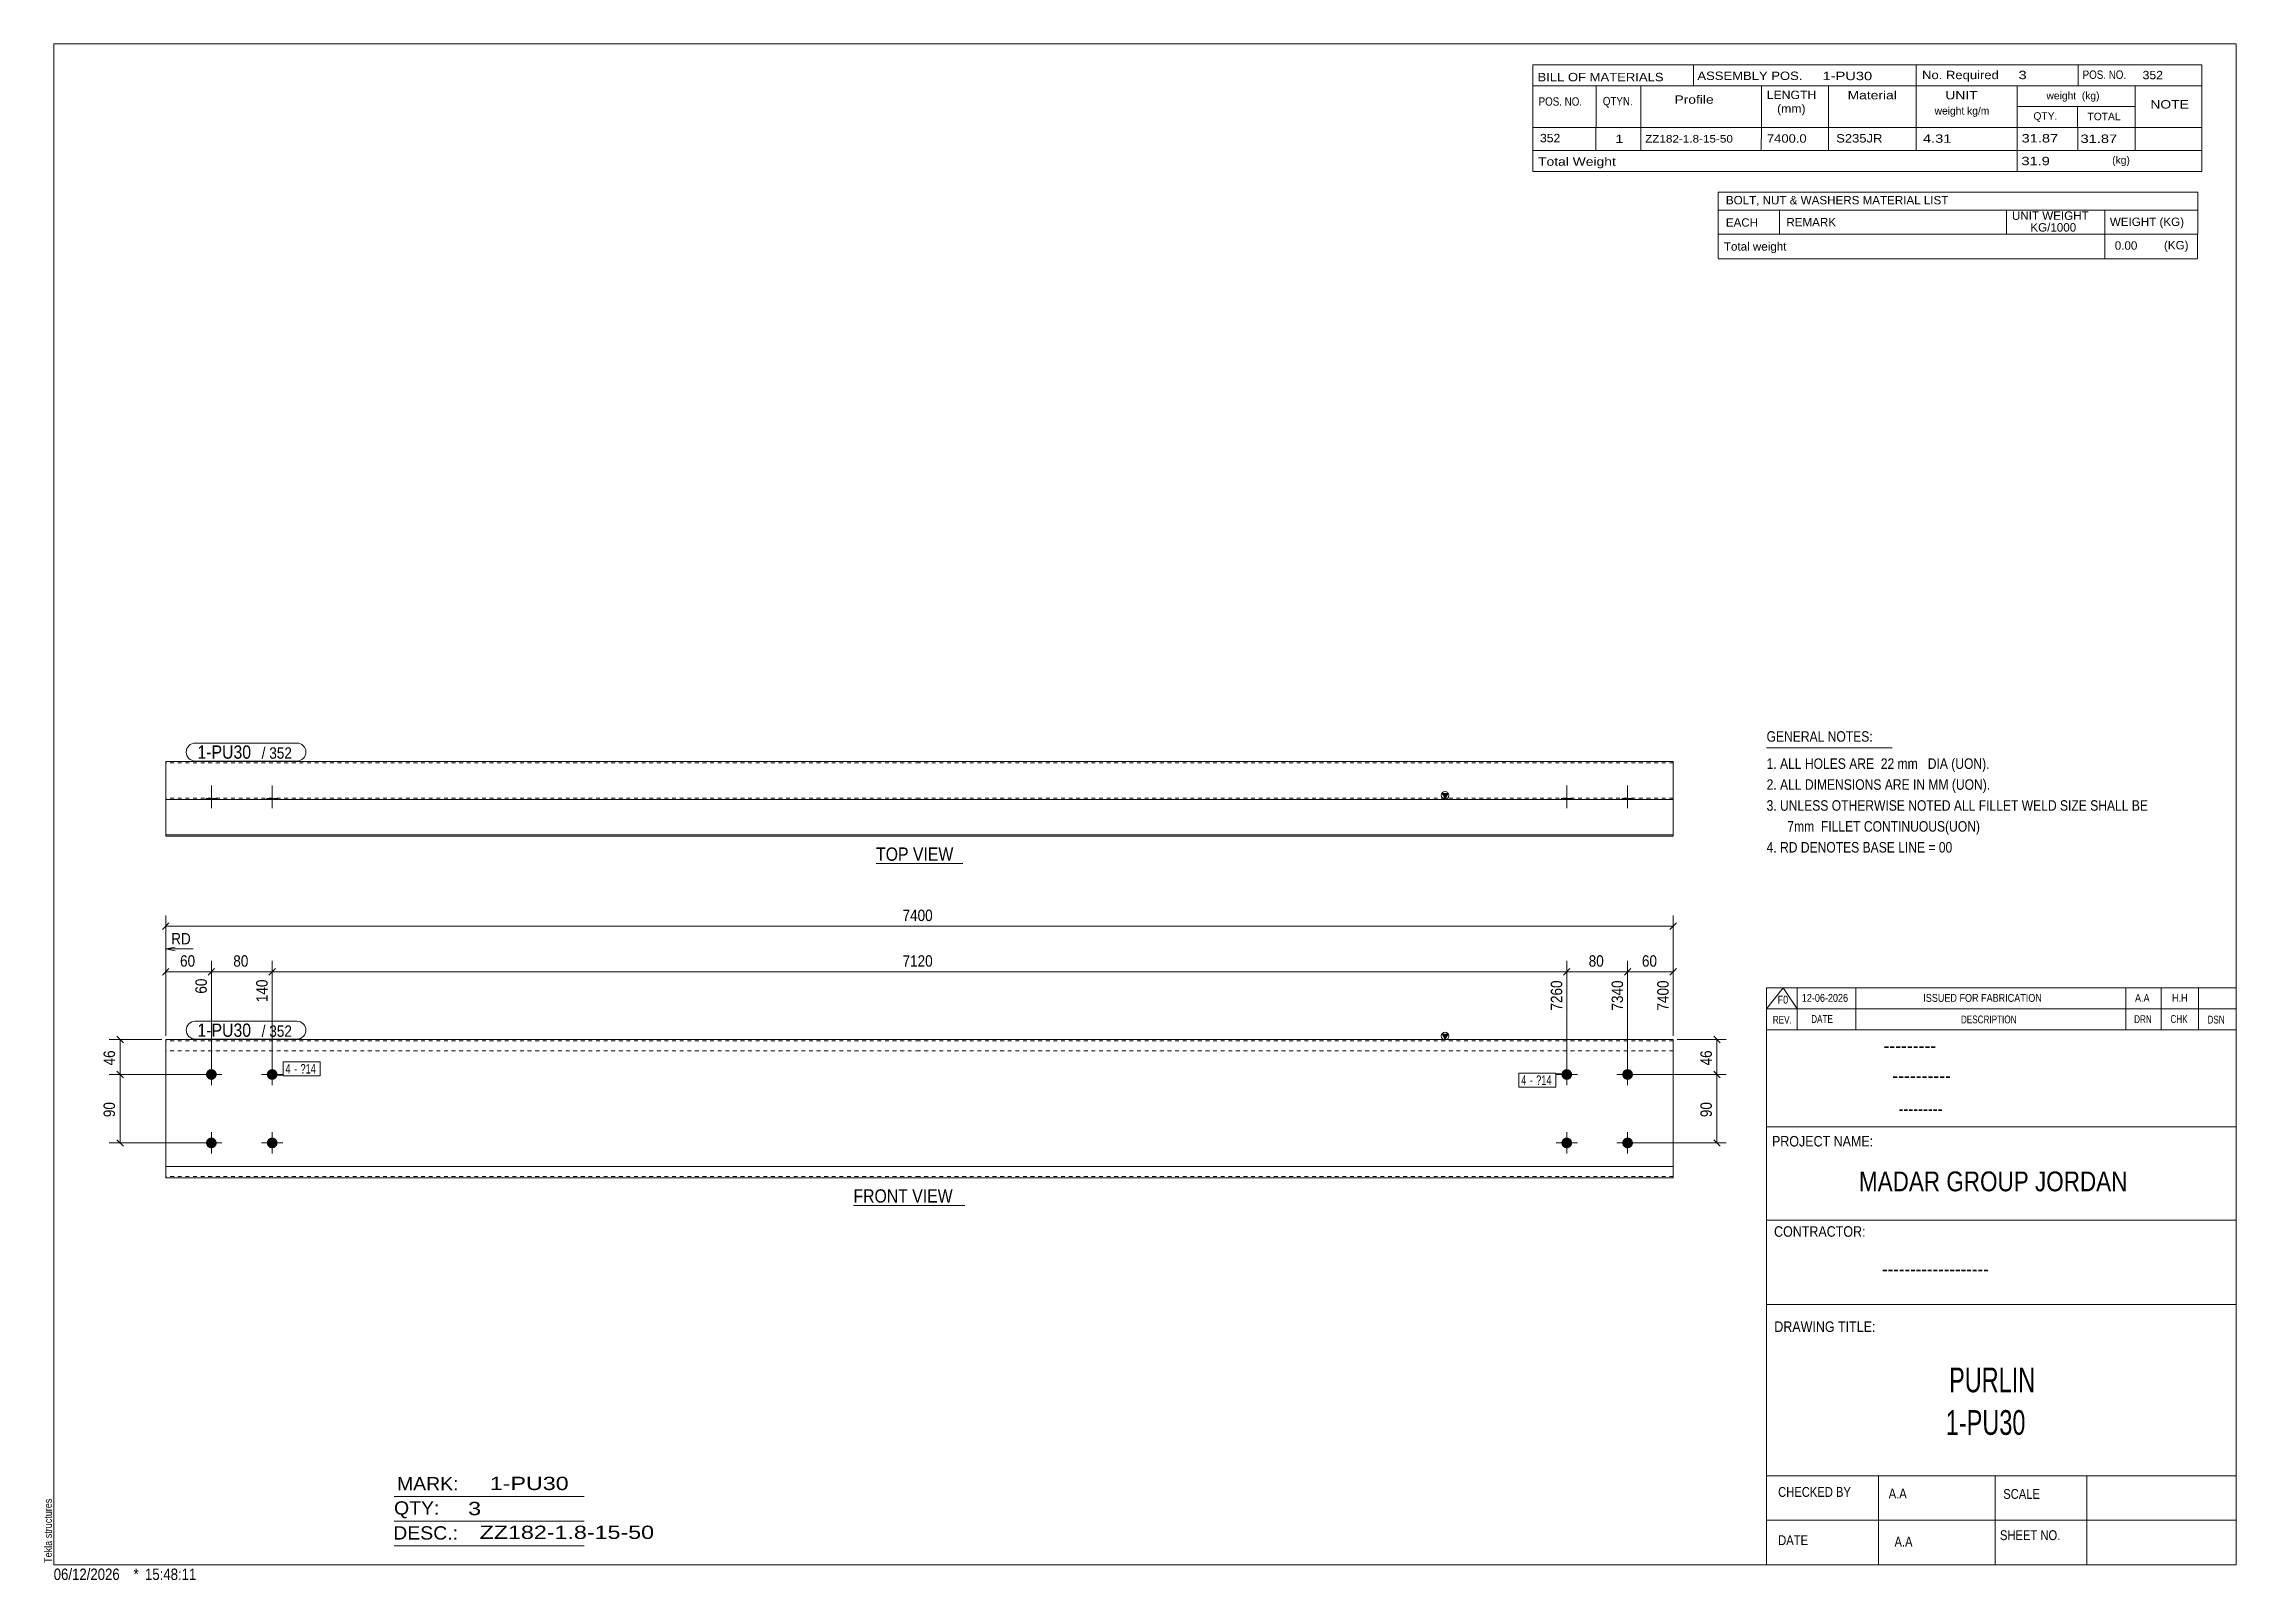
# Model space of a CAD drawing. Header units: millimetres. Extents: x 2 to 579, y 1 to 405.
import ezdxf

# ---------------------------------------------------------------- set-up
doc = ezdxf.new("R2010")
doc.units = ezdxf.units.MM
doc.linetypes.add('XKITLINE00', pattern=[0])
doc.linetypes.add('XKITLINE01', pattern=[4, 1, -1, 1, -1])
for name, color, linetype, lineweight in [('Bolt', 3, 'Continuous', 0), ('BoltMark', 7, 'Continuous', 0), ('Dimensions', 7, 'Continuous', 0), ('DrawingSheet', 5, 'Continuous', 0), ('OtherObjectType', 7, 'Continuous', 0), ('Part', 2, 'Continuous', 0), ('PartMark', 7, 'Continuous', 0)]:
    doc.layers.add(name, color=color, linetype=linetype, lineweight=lineweight)
doc.styles.add('@ARIAL_UNICODE_MS_BOLD', font='ARIAL.TTF')
doc.styles.add('ARIAL', font='ARIAL.TTF')
doc.styles.add('ARIAL_NARROW', font='ARIALN.TTF')
doc.styles.add('COMIC_SANS_MS_BOLD', font='COMICBD.TTF')
doc.styles.add('SWIS721_EX_BT', font='ARIAL.TTF')
doc.styles.add('SWISSE', font='ARIAL.TTF')

# ---------------------------------------------------------------- blocks, each defined once
blk = doc.blocks.new('*A1')
at = {"layer": 'Bolt'}
for points in [[(404.34, 133.91), (404.34, 133.88), (404.33, 133.85), (404.33, 133.81), (404.33, 133.78), (404.32, 133.74), (404.32, 133.71), (404.31, 133.68), (404.3, 133.64), (404.3, 133.61), (404.29, 133.58), (404.28, 133.54), (404.27, 133.51), (404.26, 133.48), (404.24, 133.44), (404.23, 133.41), (404.22, 133.38), (404.2, 133.35), (404.19, 133.32), (404.17, 133.29), (404.16, 133.26), (404.14, 133.23), (404.12, 133.2), (404.1, 133.17), (404.08, 133.14), (404.06, 133.11), (404.04, 133.09), (404.02, 133.06), (404, 133.03), (403.98, 133.01), (403.95, 132.98), (403.93, 132.96), (403.9, 132.93), (403.88, 132.91), (403.85, 132.89), (403.83, 132.87), (403.8, 132.84), (403.77, 132.82), (403.74, 132.8), (403.72, 132.78), (403.69, 132.77), (403.66, 132.75), (403.63, 132.73), (403.6, 132.71), (403.57, 132.7), (403.54, 132.68), (403.51, 132.67), (403.47, 132.66), (403.44, 132.64), (403.41, 132.63), (403.38, 132.62), (403.34, 132.61), (403.31, 132.6), (403.28, 132.59), (403.24, 132.58), (403.21, 132.58), (403.18, 132.57), (403.14, 132.56), (403.11, 132.56), (403.08, 132.56), (403.04, 132.55), (403.01, 132.55), (402.97, 132.55), (402.94, 132.55), (402.9, 132.55), (402.87, 132.55), (402.83, 132.55), (402.8, 132.56), (402.77, 132.56), (402.73, 132.56), (402.7, 132.57), (402.66, 132.58), (402.63, 132.58), (402.6, 132.59), (402.56, 132.6), (402.53, 132.61), (402.5, 132.62), (402.47, 132.63), (402.43, 132.64), (402.4, 132.66), (402.37, 132.67), (402.34, 132.68), (402.31, 132.7), (402.28, 132.71), (402.25, 132.73), (402.22, 132.75), (402.19, 132.77), (402.16, 132.78), (402.13, 132.8), (402.1, 132.82), (402.08, 132.84), (402.05, 132.87), (402.02, 132.89), (402, 132.91), (401.97, 132.93), (401.95, 132.96), (401.92, 132.98), (401.9, 133.01), (401.88, 133.03), (401.86, 133.06), (401.83, 133.09), (401.81, 133.11), (401.79, 133.14), (401.77, 133.17), (401.76, 133.2), (401.74, 133.23), (401.72, 133.26), (401.7, 133.29), (401.69, 133.32), (401.67, 133.35), (401.66, 133.38), (401.64, 133.41), (401.63, 133.44), (401.62, 133.48), (401.61, 133.51), (401.6, 133.54), (401.59, 133.58), (401.58, 133.61), (401.57, 133.64), (401.56, 133.68), (401.56, 133.71), (401.55, 133.74), (401.55, 133.78), (401.54, 133.81), (401.54, 133.85), (401.54, 133.88), (401.54, 133.91), (401.54, 133.95), (401.54, 133.98), (401.54, 134.02), (401.54, 134.05), (401.54, 134.09), (401.55, 134.12), (401.55, 134.15), (401.56, 134.19), (401.56, 134.22), (401.57, 134.26), (401.58, 134.29), (401.59, 134.32), (401.6, 134.35), (401.61, 134.39), (401.62, 134.42), (401.63, 134.45), (401.64, 134.48), (401.66, 134.52), (401.67, 134.55), (401.69, 134.58), (401.7, 134.61), (401.72, 134.64), (401.74, 134.67), (401.76, 134.7), (401.77, 134.73), (401.79, 134.75), (401.81, 134.78), (401.83, 134.81), (401.86, 134.84), (401.88, 134.86), (401.9, 134.89), (401.92, 134.91), (401.95, 134.94), (401.97, 134.96), (402, 134.99), (402.02, 135.01), (402.05, 135.03), (402.08, 135.05), (402.1, 135.07), (402.13, 135.09), (402.16, 135.11), (402.19, 135.13), (402.22, 135.15), (402.25, 135.17), (402.28, 135.18), (402.31, 135.2), (402.34, 135.21), (402.37, 135.23), (402.4, 135.24), (402.43, 135.25), (402.47, 135.27), (402.5, 135.28), (402.53, 135.29), (402.56, 135.3), (402.6, 135.31), (402.63, 135.31), (402.66, 135.32), (402.7, 135.33), (402.73, 135.33), (402.77, 135.34), (402.8, 135.34), (402.83, 135.34), (402.87, 135.35), (402.9, 135.35), (402.94, 135.35), (402.97, 135.35), (403.01, 135.35), (403.04, 135.34), (403.08, 135.34), (403.11, 135.34), (403.14, 135.33), (403.18, 135.33), (403.21, 135.32), (403.24, 135.31), (403.28, 135.31), (403.31, 135.3), (403.34, 135.29), (403.38, 135.28), (403.41, 135.27), (403.44, 135.25), (403.47, 135.24), (403.51, 135.23), (403.54, 135.21), (403.57, 135.2), (403.6, 135.18), (403.63, 135.17), (403.66, 135.15), (403.69, 135.13), (403.72, 135.11), (403.74, 135.09), (403.77, 135.07), (403.8, 135.05), (403.83, 135.03), (403.85, 135.01), (403.88, 134.99), (403.9, 134.96), (403.93, 134.94), (403.95, 134.91), (403.98, 134.89), (404, 134.86), (404.02, 134.84), (404.04, 134.81), (404.06, 134.78), (404.08, 134.75), (404.1, 134.73), (404.12, 134.7), (404.14, 134.67), (404.16, 134.64), (404.17, 134.61), (404.19, 134.58), (404.2, 134.55), (404.22, 134.52), (404.23, 134.48), (404.24, 134.45), (404.26, 134.42), (404.27, 134.39), (404.28, 134.35), (404.29, 134.32), (404.3, 134.29), (404.3, 134.26), (404.31, 134.22), (404.32, 134.19), (404.32, 134.15), (404.33, 134.12), (404.33, 134.09), (404.33, 134.05), (404.34, 134.02), (404.34, 133.98), (404.34, 133.95)], [(420.34, 133.91), (420.34, 133.88), (420.33, 133.85), (420.33, 133.81), (420.33, 133.78), (420.32, 133.74), (420.32, 133.71), (420.31, 133.68), (420.3, 133.64), (420.3, 133.61), (420.29, 133.58), (420.28, 133.54), (420.27, 133.51), (420.26, 133.48), (420.24, 133.44), (420.23, 133.41), (420.22, 133.38), (420.2, 133.35), (420.19, 133.32), (420.17, 133.29), (420.16, 133.26), (420.14, 133.23), (420.12, 133.2), (420.1, 133.17), (420.08, 133.14), (420.06, 133.11), (420.04, 133.09), (420.02, 133.06), (420, 133.03), (419.98, 133.01), (419.95, 132.98), (419.93, 132.96), (419.9, 132.93), (419.88, 132.91), (419.85, 132.89), (419.83, 132.87), (419.8, 132.84), (419.77, 132.82), (419.74, 132.8), (419.72, 132.78), (419.69, 132.77), (419.66, 132.75), (419.63, 132.73), (419.6, 132.71), (419.57, 132.7), (419.54, 132.68), (419.51, 132.67), (419.47, 132.66), (419.44, 132.64), (419.41, 132.63), (419.38, 132.62), (419.34, 132.61), (419.31, 132.6), (419.28, 132.59), (419.24, 132.58), (419.21, 132.58), (419.18, 132.57), (419.14, 132.56), (419.11, 132.56), (419.08, 132.56), (419.04, 132.55), (419.01, 132.55), (418.97, 132.55), (418.94, 132.55), (418.9, 132.55), (418.87, 132.55), (418.83, 132.55), (418.8, 132.56), (418.77, 132.56), (418.73, 132.56), (418.7, 132.57), (418.66, 132.58), (418.63, 132.58), (418.6, 132.59), (418.56, 132.6), (418.53, 132.61), (418.5, 132.62), (418.47, 132.63), (418.43, 132.64), (418.4, 132.66), (418.37, 132.67), (418.34, 132.68), (418.31, 132.7), (418.28, 132.71), (418.25, 132.73), (418.22, 132.75), (418.19, 132.77), (418.16, 132.78), (418.13, 132.8), (418.1, 132.82), (418.08, 132.84), (418.05, 132.87), (418.02, 132.89), (418, 132.91), (417.97, 132.93), (417.95, 132.96), (417.92, 132.98), (417.9, 133.01), (417.88, 133.03), (417.86, 133.06), (417.83, 133.09), (417.81, 133.11), (417.79, 133.14), (417.77, 133.17), (417.76, 133.2), (417.74, 133.23), (417.72, 133.26), (417.7, 133.29), (417.69, 133.32), (417.67, 133.35), (417.66, 133.38), (417.64, 133.41), (417.63, 133.44), (417.62, 133.48), (417.61, 133.51), (417.6, 133.54), (417.59, 133.58), (417.58, 133.61), (417.57, 133.64), (417.56, 133.68), (417.56, 133.71), (417.55, 133.74), (417.55, 133.78), (417.54, 133.81), (417.54, 133.85), (417.54, 133.88), (417.54, 133.91), (417.54, 133.95), (417.54, 133.98), (417.54, 134.02), (417.54, 134.05), (417.54, 134.09), (417.55, 134.12), (417.55, 134.15), (417.56, 134.19), (417.56, 134.22), (417.57, 134.26), (417.58, 134.29), (417.59, 134.32), (417.6, 134.35), (417.61, 134.39), (417.62, 134.42), (417.63, 134.45), (417.64, 134.48), (417.66, 134.52), (417.67, 134.55), (417.69, 134.58), (417.7, 134.61), (417.72, 134.64), (417.74, 134.67), (417.76, 134.7), (417.77, 134.73), (417.79, 134.75), (417.81, 134.78), (417.83, 134.81), (417.86, 134.84), (417.88, 134.86), (417.9, 134.89), (417.92, 134.91), (417.95, 134.94), (417.97, 134.96), (418, 134.99), (418.02, 135.01), (418.05, 135.03), (418.08, 135.05), (418.1, 135.07), (418.13, 135.09), (418.16, 135.11), (418.19, 135.13), (418.22, 135.15), (418.25, 135.17), (418.28, 135.18), (418.31, 135.2), (418.34, 135.21), (418.37, 135.23), (418.4, 135.24), (418.43, 135.25), (418.47, 135.27), (418.5, 135.28), (418.53, 135.29), (418.56, 135.3), (418.6, 135.31), (418.63, 135.31), (418.66, 135.32), (418.7, 135.33), (418.73, 135.33), (418.77, 135.34), (418.8, 135.34), (418.83, 135.34), (418.87, 135.35), (418.9, 135.35), (418.94, 135.35), (418.97, 135.35), (419.01, 135.35), (419.04, 135.34), (419.08, 135.34), (419.11, 135.34), (419.14, 135.33), (419.18, 135.33), (419.21, 135.32), (419.24, 135.31), (419.28, 135.31), (419.31, 135.3), (419.34, 135.29), (419.38, 135.28), (419.41, 135.27), (419.44, 135.25), (419.47, 135.24), (419.51, 135.23), (419.54, 135.21), (419.57, 135.2), (419.6, 135.18), (419.63, 135.17), (419.66, 135.15), (419.69, 135.13), (419.72, 135.11), (419.74, 135.09), (419.77, 135.07), (419.8, 135.05), (419.83, 135.03), (419.85, 135.01), (419.88, 134.99), (419.9, 134.96), (419.93, 134.94), (419.95, 134.91), (419.98, 134.89), (420, 134.86), (420.02, 134.84), (420.04, 134.81), (420.06, 134.78), (420.08, 134.75), (420.1, 134.73), (420.12, 134.7), (420.14, 134.67), (420.16, 134.64), (420.17, 134.61), (420.19, 134.58), (420.2, 134.55), (420.22, 134.52), (420.23, 134.48), (420.24, 134.45), (420.26, 134.42), (420.27, 134.39), (420.28, 134.35), (420.29, 134.32), (420.3, 134.29), (420.3, 134.26), (420.31, 134.22), (420.32, 134.19), (420.32, 134.15), (420.33, 134.12), (420.33, 134.09), (420.33, 134.05), (420.34, 134.02), (420.34, 133.98), (420.34, 133.95)], [(404.34, 115.91), (404.34, 115.88), (404.33, 115.85), (404.33, 115.81), (404.33, 115.78), (404.32, 115.74), (404.32, 115.71), (404.31, 115.68), (404.3, 115.64), (404.3, 115.61), (404.29, 115.58), (404.28, 115.54), (404.27, 115.51), (404.26, 115.48), (404.24, 115.44), (404.23, 115.41), (404.22, 115.38), (404.2, 115.35), (404.19, 115.32), (404.17, 115.29), (404.16, 115.26), (404.14, 115.23), (404.12, 115.2), (404.1, 115.17), (404.08, 115.14), (404.06, 115.11), (404.04, 115.09), (404.02, 115.06), (404, 115.03), (403.98, 115.01), (403.95, 114.98), (403.93, 114.96), (403.9, 114.93), (403.88, 114.91), (403.85, 114.89), (403.83, 114.87), (403.8, 114.84), (403.77, 114.82), (403.74, 114.8), (403.72, 114.78), (403.69, 114.77), (403.66, 114.75), (403.63, 114.73), (403.6, 114.71), (403.57, 114.7), (403.54, 114.68), (403.51, 114.67), (403.47, 114.66), (403.44, 114.64), (403.41, 114.63), (403.38, 114.62), (403.34, 114.61), (403.31, 114.6), (403.28, 114.59), (403.24, 114.58), (403.21, 114.58), (403.18, 114.57), (403.14, 114.56), (403.11, 114.56), (403.08, 114.56), (403.04, 114.55), (403.01, 114.55), (402.97, 114.55), (402.94, 114.55), (402.9, 114.55), (402.87, 114.55), (402.83, 114.55), (402.8, 114.56), (402.77, 114.56), (402.73, 114.56), (402.7, 114.57), (402.66, 114.58), (402.63, 114.58), (402.6, 114.59), (402.56, 114.6), (402.53, 114.61), (402.5, 114.62), (402.47, 114.63), (402.43, 114.64), (402.4, 114.66), (402.37, 114.67), (402.34, 114.68), (402.31, 114.7), (402.28, 114.71), (402.25, 114.73), (402.22, 114.75), (402.19, 114.77), (402.16, 114.78), (402.13, 114.8), (402.1, 114.82), (402.08, 114.84), (402.05, 114.87), (402.02, 114.89), (402, 114.91), (401.97, 114.93), (401.95, 114.96), (401.92, 114.98), (401.9, 115.01), (401.88, 115.03), (401.86, 115.06), (401.83, 115.09), (401.81, 115.11), (401.79, 115.14), (401.77, 115.17), (401.76, 115.2), (401.74, 115.23), (401.72, 115.26), (401.7, 115.29), (401.69, 115.32), (401.67, 115.35), (401.66, 115.38), (401.64, 115.41), (401.63, 115.44), (401.62, 115.48), (401.61, 115.51), (401.6, 115.54), (401.59, 115.58), (401.58, 115.61), (401.57, 115.64), (401.56, 115.68), (401.56, 115.71), (401.55, 115.74), (401.55, 115.78), (401.54, 115.81), (401.54, 115.85), (401.54, 115.88), (401.54, 115.91), (401.54, 115.95), (401.54, 115.98), (401.54, 116.02), (401.54, 116.05), (401.54, 116.09), (401.55, 116.12), (401.55, 116.15), (401.56, 116.19), (401.56, 116.22), (401.57, 116.26), (401.58, 116.29), (401.59, 116.32), (401.6, 116.35), (401.61, 116.39), (401.62, 116.42), (401.63, 116.45), (401.64, 116.48), (401.66, 116.52), (401.67, 116.55), (401.69, 116.58), (401.7, 116.61), (401.72, 116.64), (401.74, 116.67), (401.76, 116.7), (401.77, 116.73), (401.79, 116.75), (401.81, 116.78), (401.83, 116.81), (401.86, 116.84), (401.88, 116.86), (401.9, 116.89), (401.92, 116.91), (401.95, 116.94), (401.97, 116.96), (402, 116.99), (402.02, 117.01), (402.05, 117.03), (402.08, 117.05), (402.1, 117.07), (402.13, 117.09), (402.16, 117.11), (402.19, 117.13), (402.22, 117.15), (402.25, 117.17), (402.28, 117.18), (402.31, 117.2), (402.34, 117.21), (402.37, 117.23), (402.4, 117.24), (402.43, 117.25), (402.47, 117.27), (402.5, 117.28), (402.53, 117.29), (402.56, 117.3), (402.6, 117.31), (402.63, 117.31), (402.66, 117.32), (402.7, 117.33), (402.73, 117.33), (402.77, 117.34), (402.8, 117.34), (402.83, 117.34), (402.87, 117.35), (402.9, 117.35), (402.94, 117.35), (402.97, 117.35), (403.01, 117.35), (403.04, 117.34), (403.08, 117.34), (403.11, 117.34), (403.14, 117.33), (403.18, 117.33), (403.21, 117.32), (403.24, 117.31), (403.28, 117.31), (403.31, 117.3), (403.34, 117.29), (403.38, 117.28), (403.41, 117.27), (403.44, 117.25), (403.47, 117.24), (403.51, 117.23), (403.54, 117.21), (403.57, 117.2), (403.6, 117.18), (403.63, 117.17), (403.66, 117.15), (403.69, 117.13), (403.72, 117.11), (403.74, 117.09), (403.77, 117.07), (403.8, 117.05), (403.83, 117.03), (403.85, 117.01), (403.88, 116.99), (403.9, 116.96), (403.93, 116.94), (403.95, 116.91), (403.98, 116.89), (404, 116.86), (404.02, 116.84), (404.04, 116.81), (404.06, 116.78), (404.08, 116.75), (404.1, 116.73), (404.12, 116.7), (404.14, 116.67), (404.16, 116.64), (404.17, 116.61), (404.19, 116.58), (404.2, 116.55), (404.22, 116.52), (404.23, 116.48), (404.24, 116.45), (404.26, 116.42), (404.27, 116.39), (404.28, 116.35), (404.29, 116.32), (404.3, 116.29), (404.3, 116.26), (404.31, 116.22), (404.32, 116.19), (404.32, 116.15), (404.33, 116.12), (404.33, 116.09), (404.33, 116.05), (404.34, 116.02), (404.34, 115.98), (404.34, 115.95)], [(420.34, 115.91), (420.34, 115.88), (420.33, 115.85), (420.33, 115.81), (420.33, 115.78), (420.32, 115.74), (420.32, 115.71), (420.31, 115.68), (420.3, 115.64), (420.3, 115.61), (420.29, 115.58), (420.28, 115.54), (420.27, 115.51), (420.26, 115.48), (420.24, 115.44), (420.23, 115.41), (420.22, 115.38), (420.2, 115.35), (420.19, 115.32), (420.17, 115.29), (420.16, 115.26), (420.14, 115.23), (420.12, 115.2), (420.1, 115.17), (420.08, 115.14), (420.06, 115.11), (420.04, 115.09), (420.02, 115.06), (420, 115.03), (419.98, 115.01), (419.95, 114.98), (419.93, 114.96), (419.9, 114.93), (419.88, 114.91), (419.85, 114.89), (419.83, 114.87), (419.8, 114.84), (419.77, 114.82), (419.74, 114.8), (419.72, 114.78), (419.69, 114.77), (419.66, 114.75), (419.63, 114.73), (419.6, 114.71), (419.57, 114.7), (419.54, 114.68), (419.51, 114.67), (419.47, 114.66), (419.44, 114.64), (419.41, 114.63), (419.38, 114.62), (419.34, 114.61), (419.31, 114.6), (419.28, 114.59), (419.24, 114.58), (419.21, 114.58), (419.18, 114.57), (419.14, 114.56), (419.11, 114.56), (419.08, 114.56), (419.04, 114.55), (419.01, 114.55), (418.97, 114.55), (418.94, 114.55), (418.9, 114.55), (418.87, 114.55), (418.83, 114.55), (418.8, 114.56), (418.77, 114.56), (418.73, 114.56), (418.7, 114.57), (418.66, 114.58), (418.63, 114.58), (418.6, 114.59), (418.56, 114.6), (418.53, 114.61), (418.5, 114.62), (418.47, 114.63), (418.43, 114.64), (418.4, 114.66), (418.37, 114.67), (418.34, 114.68), (418.31, 114.7), (418.28, 114.71), (418.25, 114.73), (418.22, 114.75), (418.19, 114.77), (418.16, 114.78), (418.13, 114.8), (418.1, 114.82), (418.08, 114.84), (418.05, 114.87), (418.02, 114.89), (418, 114.91), (417.97, 114.93), (417.95, 114.96), (417.92, 114.98), (417.9, 115.01), (417.88, 115.03), (417.86, 115.06), (417.83, 115.09), (417.81, 115.11), (417.79, 115.14), (417.77, 115.17), (417.76, 115.2), (417.74, 115.23), (417.72, 115.26), (417.7, 115.29), (417.69, 115.32), (417.67, 115.35), (417.66, 115.38), (417.64, 115.41), (417.63, 115.44), (417.62, 115.48), (417.61, 115.51), (417.6, 115.54), (417.59, 115.58), (417.58, 115.61), (417.57, 115.64), (417.56, 115.68), (417.56, 115.71), (417.55, 115.74), (417.55, 115.78), (417.54, 115.81), (417.54, 115.85), (417.54, 115.88), (417.54, 115.91), (417.54, 115.95), (417.54, 115.98), (417.54, 116.02), (417.54, 116.05), (417.54, 116.09), (417.55, 116.12), (417.55, 116.15), (417.56, 116.19), (417.56, 116.22), (417.57, 116.26), (417.58, 116.29), (417.59, 116.32), (417.6, 116.35), (417.61, 116.39), (417.62, 116.42), (417.63, 116.45), (417.64, 116.48), (417.66, 116.52), (417.67, 116.55), (417.69, 116.58), (417.7, 116.61), (417.72, 116.64), (417.74, 116.67), (417.76, 116.7), (417.77, 116.73), (417.79, 116.75), (417.81, 116.78), (417.83, 116.81), (417.86, 116.84), (417.88, 116.86), (417.9, 116.89), (417.92, 116.91), (417.95, 116.94), (417.97, 116.96), (418, 116.99), (418.02, 117.01), (418.05, 117.03), (418.08, 117.05), (418.1, 117.07), (418.13, 117.09), (418.16, 117.11), (418.19, 117.13), (418.22, 117.15), (418.25, 117.17), (418.28, 117.18), (418.31, 117.2), (418.34, 117.21), (418.37, 117.23), (418.4, 117.24), (418.43, 117.25), (418.47, 117.27), (418.5, 117.28), (418.53, 117.29), (418.56, 117.3), (418.6, 117.31), (418.63, 117.31), (418.66, 117.32), (418.7, 117.33), (418.73, 117.33), (418.77, 117.34), (418.8, 117.34), (418.83, 117.34), (418.87, 117.35), (418.9, 117.35), (418.94, 117.35), (418.97, 117.35), (419.01, 117.35), (419.04, 117.34), (419.08, 117.34), (419.11, 117.34), (419.14, 117.33), (419.18, 117.33), (419.21, 117.32), (419.24, 117.31), (419.28, 117.31), (419.31, 117.3), (419.34, 117.29), (419.38, 117.28), (419.41, 117.27), (419.44, 117.25), (419.47, 117.24), (419.51, 117.23), (419.54, 117.21), (419.57, 117.2), (419.6, 117.18), (419.63, 117.17), (419.66, 117.15), (419.69, 117.13), (419.72, 117.11), (419.74, 117.09), (419.77, 117.07), (419.8, 117.05), (419.83, 117.03), (419.85, 117.01), (419.88, 116.99), (419.9, 116.96), (419.93, 116.94), (419.95, 116.91), (419.98, 116.89), (420, 116.86), (420.02, 116.84), (420.04, 116.81), (420.06, 116.78), (420.08, 116.75), (420.1, 116.73), (420.12, 116.7), (420.14, 116.67), (420.16, 116.64), (420.17, 116.61), (420.19, 116.58), (420.2, 116.55), (420.22, 116.52), (420.23, 116.48), (420.24, 116.45), (420.26, 116.42), (420.27, 116.39), (420.28, 116.35), (420.29, 116.32), (420.3, 116.29), (420.3, 116.26), (420.31, 116.22), (420.32, 116.19), (420.32, 116.15), (420.33, 116.12), (420.33, 116.09), (420.33, 116.05), (420.34, 116.02), (420.34, 115.98), (420.34, 115.95)]]:
    blk.add_hatch(color=3, dxfattribs=at).paths.add_polyline_path(points, flags=17)
at = {"layer": 'Bolt', "color": 3, "linetype": 'XKITLINE00', "lineweight": 0}
for p, q in [((405.74, 133.95), (400.14, 133.95)), ((402.94, 136.75), (402.94, 131.15)), ((421.74, 133.95), (416.14, 133.95)), ((418.94, 136.75), (418.94, 131.15)), ((405.74, 115.95), (400.14, 115.95)), ((402.94, 118.75), (402.94, 113.15)), ((421.74, 115.95), (416.14, 115.95)), ((418.94, 118.75), (418.94, 113.15))]:
    blk.add_line(p, q, dxfattribs=at)
blk = doc.blocks.new('*A2')
at = {"layer": 'Bolt'}
for points in [[(47.85, 133.91), (47.85, 133.88), (47.85, 133.85), (47.84, 133.81), (47.84, 133.78), (47.83, 133.74), (47.83, 133.71), (47.82, 133.68), (47.82, 133.64), (47.81, 133.61), (47.8, 133.58), (47.79, 133.54), (47.78, 133.51), (47.77, 133.48), (47.76, 133.44), (47.74, 133.41), (47.73, 133.38), (47.72, 133.35), (47.7, 133.32), (47.68, 133.29), (47.67, 133.26), (47.65, 133.23), (47.63, 133.2), (47.61, 133.17), (47.59, 133.14), (47.57, 133.11), (47.55, 133.09), (47.53, 133.06), (47.51, 133.03), (47.49, 133.01), (47.46, 132.98), (47.44, 132.96), (47.42, 132.93), (47.39, 132.91), (47.36, 132.89), (47.34, 132.87), (47.31, 132.84), (47.28, 132.82), (47.26, 132.8), (47.23, 132.78), (47.2, 132.77), (47.17, 132.75), (47.14, 132.73), (47.11, 132.71), (47.08, 132.7), (47.05, 132.68), (47.02, 132.67), (46.99, 132.66), (46.95, 132.64), (46.92, 132.63), (46.89, 132.62), (46.86, 132.61), (46.82, 132.6), (46.79, 132.59), (46.76, 132.58), (46.72, 132.58), (46.69, 132.57), (46.66, 132.56), (46.62, 132.56), (46.59, 132.56), (46.55, 132.55), (46.52, 132.55), (46.48, 132.55), (46.45, 132.55), (46.42, 132.55), (46.38, 132.55), (46.35, 132.55), (46.31, 132.56), (46.28, 132.56), (46.24, 132.56), (46.21, 132.57), (46.18, 132.58), (46.14, 132.58), (46.11, 132.59), (46.08, 132.6), (46.04, 132.61), (46.01, 132.62), (45.98, 132.63), (45.95, 132.64), (45.91, 132.66), (45.88, 132.67), (45.85, 132.68), (45.82, 132.7), (45.79, 132.71), (45.76, 132.73), (45.73, 132.75), (45.7, 132.77), (45.67, 132.78), (45.64, 132.8), (45.62, 132.82), (45.59, 132.84), (45.56, 132.87), (45.54, 132.89), (45.51, 132.91), (45.48, 132.93), (45.46, 132.96), (45.44, 132.98), (45.41, 133.01), (45.39, 133.03), (45.37, 133.06), (45.35, 133.09), (45.33, 133.11), (45.31, 133.14), (45.29, 133.17), (45.27, 133.2), (45.25, 133.23), (45.23, 133.26), (45.22, 133.29), (45.2, 133.32), (45.18, 133.35), (45.17, 133.38), (45.16, 133.41), (45.14, 133.44), (45.13, 133.48), (45.12, 133.51), (45.11, 133.54), (45.1, 133.58), (45.09, 133.61), (45.08, 133.64), (45.08, 133.68), (45.07, 133.71), (45.07, 133.74), (45.06, 133.78), (45.06, 133.81), (45.05, 133.85), (45.05, 133.88), (45.05, 133.91), (45.05, 133.95), (45.05, 133.98), (45.05, 134.02), (45.05, 134.05), (45.06, 134.09), (45.06, 134.12), (45.07, 134.15), (45.07, 134.19), (45.08, 134.22), (45.08, 134.26), (45.09, 134.29), (45.1, 134.32), (45.11, 134.35), (45.12, 134.39), (45.13, 134.42), (45.14, 134.45), (45.16, 134.48), (45.17, 134.52), (45.18, 134.55), (45.2, 134.58), (45.22, 134.61), (45.23, 134.64), (45.25, 134.67), (45.27, 134.7), (45.29, 134.73), (45.31, 134.75), (45.33, 134.78), (45.35, 134.81), (45.37, 134.84), (45.39, 134.86), (45.41, 134.89), (45.44, 134.91), (45.46, 134.94), (45.48, 134.96), (45.51, 134.99), (45.54, 135.01), (45.56, 135.03), (45.59, 135.05), (45.62, 135.07), (45.64, 135.09), (45.67, 135.11), (45.7, 135.13), (45.73, 135.15), (45.76, 135.17), (45.79, 135.18), (45.82, 135.2), (45.85, 135.21), (45.88, 135.23), (45.91, 135.24), (45.95, 135.25), (45.98, 135.27), (46.01, 135.28), (46.04, 135.29), (46.08, 135.3), (46.11, 135.31), (46.14, 135.31), (46.18, 135.32), (46.21, 135.33), (46.24, 135.33), (46.28, 135.34), (46.31, 135.34), (46.35, 135.34), (46.38, 135.35), (46.42, 135.35), (46.45, 135.35), (46.48, 135.35), (46.52, 135.35), (46.55, 135.34), (46.59, 135.34), (46.62, 135.34), (46.66, 135.33), (46.69, 135.33), (46.72, 135.32), (46.76, 135.31), (46.79, 135.31), (46.82, 135.3), (46.86, 135.29), (46.89, 135.28), (46.92, 135.27), (46.95, 135.25), (46.99, 135.24), (47.02, 135.23), (47.05, 135.21), (47.08, 135.2), (47.11, 135.18), (47.14, 135.17), (47.17, 135.15), (47.2, 135.13), (47.23, 135.11), (47.26, 135.09), (47.28, 135.07), (47.31, 135.05), (47.34, 135.03), (47.36, 135.01), (47.39, 134.99), (47.42, 134.96), (47.44, 134.94), (47.46, 134.91), (47.49, 134.89), (47.51, 134.86), (47.53, 134.84), (47.55, 134.81), (47.57, 134.78), (47.59, 134.75), (47.61, 134.73), (47.63, 134.7), (47.65, 134.67), (47.67, 134.64), (47.68, 134.61), (47.7, 134.58), (47.72, 134.55), (47.73, 134.52), (47.74, 134.48), (47.76, 134.45), (47.77, 134.42), (47.78, 134.39), (47.79, 134.35), (47.8, 134.32), (47.81, 134.29), (47.82, 134.26), (47.82, 134.22), (47.83, 134.19), (47.83, 134.15), (47.84, 134.12), (47.84, 134.09), (47.85, 134.05), (47.85, 134.02), (47.85, 133.98), (47.85, 133.95)], [(63.85, 133.91), (63.85, 133.88), (63.85, 133.85), (63.84, 133.81), (63.84, 133.78), (63.83, 133.74), (63.83, 133.71), (63.82, 133.68), (63.82, 133.64), (63.81, 133.61), (63.8, 133.58), (63.79, 133.54), (63.78, 133.51), (63.77, 133.48), (63.76, 133.44), (63.74, 133.41), (63.73, 133.38), (63.72, 133.35), (63.7, 133.32), (63.68, 133.29), (63.67, 133.26), (63.65, 133.23), (63.63, 133.2), (63.61, 133.17), (63.59, 133.14), (63.57, 133.11), (63.55, 133.09), (63.53, 133.06), (63.51, 133.03), (63.49, 133.01), (63.46, 132.98), (63.44, 132.96), (63.42, 132.93), (63.39, 132.91), (63.36, 132.89), (63.34, 132.87), (63.31, 132.84), (63.28, 132.82), (63.26, 132.8), (63.23, 132.78), (63.2, 132.77), (63.17, 132.75), (63.14, 132.73), (63.11, 132.71), (63.08, 132.7), (63.05, 132.68), (63.02, 132.67), (62.99, 132.66), (62.95, 132.64), (62.92, 132.63), (62.89, 132.62), (62.86, 132.61), (62.82, 132.6), (62.79, 132.59), (62.76, 132.58), (62.72, 132.58), (62.69, 132.57), (62.66, 132.56), (62.62, 132.56), (62.59, 132.56), (62.55, 132.55), (62.52, 132.55), (62.48, 132.55), (62.45, 132.55), (62.42, 132.55), (62.38, 132.55), (62.35, 132.55), (62.31, 132.56), (62.28, 132.56), (62.24, 132.56), (62.21, 132.57), (62.18, 132.58), (62.14, 132.58), (62.11, 132.59), (62.08, 132.6), (62.04, 132.61), (62.01, 132.62), (61.98, 132.63), (61.95, 132.64), (61.91, 132.66), (61.88, 132.67), (61.85, 132.68), (61.82, 132.7), (61.79, 132.71), (61.76, 132.73), (61.73, 132.75), (61.7, 132.77), (61.67, 132.78), (61.64, 132.8), (61.62, 132.82), (61.59, 132.84), (61.56, 132.87), (61.54, 132.89), (61.51, 132.91), (61.48, 132.93), (61.46, 132.96), (61.44, 132.98), (61.41, 133.01), (61.39, 133.03), (61.37, 133.06), (61.35, 133.09), (61.33, 133.11), (61.31, 133.14), (61.29, 133.17), (61.27, 133.2), (61.25, 133.23), (61.23, 133.26), (61.22, 133.29), (61.2, 133.32), (61.18, 133.35), (61.17, 133.38), (61.16, 133.41), (61.14, 133.44), (61.13, 133.48), (61.12, 133.51), (61.11, 133.54), (61.1, 133.58), (61.09, 133.61), (61.08, 133.64), (61.08, 133.68), (61.07, 133.71), (61.07, 133.74), (61.06, 133.78), (61.06, 133.81), (61.05, 133.85), (61.05, 133.88), (61.05, 133.91), (61.05, 133.95), (61.05, 133.98), (61.05, 134.02), (61.05, 134.05), (61.06, 134.09), (61.06, 134.12), (61.07, 134.15), (61.07, 134.19), (61.08, 134.22), (61.08, 134.26), (61.09, 134.29), (61.1, 134.32), (61.11, 134.35), (61.12, 134.39), (61.13, 134.42), (61.14, 134.45), (61.16, 134.48), (61.17, 134.52), (61.18, 134.55), (61.2, 134.58), (61.22, 134.61), (61.23, 134.64), (61.25, 134.67), (61.27, 134.7), (61.29, 134.73), (61.31, 134.75), (61.33, 134.78), (61.35, 134.81), (61.37, 134.84), (61.39, 134.86), (61.41, 134.89), (61.44, 134.91), (61.46, 134.94), (61.48, 134.96), (61.51, 134.99), (61.54, 135.01), (61.56, 135.03), (61.59, 135.05), (61.62, 135.07), (61.64, 135.09), (61.67, 135.11), (61.7, 135.13), (61.73, 135.15), (61.76, 135.17), (61.79, 135.18), (61.82, 135.2), (61.85, 135.21), (61.88, 135.23), (61.91, 135.24), (61.95, 135.25), (61.98, 135.27), (62.01, 135.28), (62.04, 135.29), (62.08, 135.3), (62.11, 135.31), (62.14, 135.31), (62.18, 135.32), (62.21, 135.33), (62.24, 135.33), (62.28, 135.34), (62.31, 135.34), (62.35, 135.34), (62.38, 135.35), (62.42, 135.35), (62.45, 135.35), (62.48, 135.35), (62.52, 135.35), (62.55, 135.34), (62.59, 135.34), (62.62, 135.34), (62.66, 135.33), (62.69, 135.33), (62.72, 135.32), (62.76, 135.31), (62.79, 135.31), (62.82, 135.3), (62.86, 135.29), (62.89, 135.28), (62.92, 135.27), (62.95, 135.25), (62.99, 135.24), (63.02, 135.23), (63.05, 135.21), (63.08, 135.2), (63.11, 135.18), (63.14, 135.17), (63.17, 135.15), (63.2, 135.13), (63.23, 135.11), (63.26, 135.09), (63.28, 135.07), (63.31, 135.05), (63.34, 135.03), (63.36, 135.01), (63.39, 134.99), (63.42, 134.96), (63.44, 134.94), (63.46, 134.91), (63.49, 134.89), (63.51, 134.86), (63.53, 134.84), (63.55, 134.81), (63.57, 134.78), (63.59, 134.75), (63.61, 134.73), (63.63, 134.7), (63.65, 134.67), (63.67, 134.64), (63.68, 134.61), (63.7, 134.58), (63.72, 134.55), (63.73, 134.52), (63.74, 134.48), (63.76, 134.45), (63.77, 134.42), (63.78, 134.39), (63.79, 134.35), (63.8, 134.32), (63.81, 134.29), (63.82, 134.26), (63.82, 134.22), (63.83, 134.19), (63.83, 134.15), (63.84, 134.12), (63.84, 134.09), (63.85, 134.05), (63.85, 134.02), (63.85, 133.98), (63.85, 133.95)], [(47.85, 115.91), (47.85, 115.88), (47.85, 115.85), (47.84, 115.81), (47.84, 115.78), (47.83, 115.74), (47.83, 115.71), (47.82, 115.68), (47.82, 115.64), (47.81, 115.61), (47.8, 115.58), (47.79, 115.54), (47.78, 115.51), (47.77, 115.48), (47.76, 115.44), (47.74, 115.41), (47.73, 115.38), (47.72, 115.35), (47.7, 115.32), (47.68, 115.29), (47.67, 115.26), (47.65, 115.23), (47.63, 115.2), (47.61, 115.17), (47.59, 115.14), (47.57, 115.11), (47.55, 115.09), (47.53, 115.06), (47.51, 115.03), (47.49, 115.01), (47.46, 114.98), (47.44, 114.96), (47.42, 114.93), (47.39, 114.91), (47.36, 114.89), (47.34, 114.87), (47.31, 114.84), (47.28, 114.82), (47.26, 114.8), (47.23, 114.78), (47.2, 114.77), (47.17, 114.75), (47.14, 114.73), (47.11, 114.71), (47.08, 114.7), (47.05, 114.68), (47.02, 114.67), (46.99, 114.66), (46.95, 114.64), (46.92, 114.63), (46.89, 114.62), (46.86, 114.61), (46.82, 114.6), (46.79, 114.59), (46.76, 114.58), (46.72, 114.58), (46.69, 114.57), (46.66, 114.56), (46.62, 114.56), (46.59, 114.56), (46.55, 114.55), (46.52, 114.55), (46.48, 114.55), (46.45, 114.55), (46.42, 114.55), (46.38, 114.55), (46.35, 114.55), (46.31, 114.56), (46.28, 114.56), (46.24, 114.56), (46.21, 114.57), (46.18, 114.58), (46.14, 114.58), (46.11, 114.59), (46.08, 114.6), (46.04, 114.61), (46.01, 114.62), (45.98, 114.63), (45.95, 114.64), (45.91, 114.66), (45.88, 114.67), (45.85, 114.68), (45.82, 114.7), (45.79, 114.71), (45.76, 114.73), (45.73, 114.75), (45.7, 114.77), (45.67, 114.78), (45.64, 114.8), (45.62, 114.82), (45.59, 114.84), (45.56, 114.87), (45.54, 114.89), (45.51, 114.91), (45.48, 114.93), (45.46, 114.96), (45.44, 114.98), (45.41, 115.01), (45.39, 115.03), (45.37, 115.06), (45.35, 115.09), (45.33, 115.11), (45.31, 115.14), (45.29, 115.17), (45.27, 115.2), (45.25, 115.23), (45.23, 115.26), (45.22, 115.29), (45.2, 115.32), (45.18, 115.35), (45.17, 115.38), (45.16, 115.41), (45.14, 115.44), (45.13, 115.48), (45.12, 115.51), (45.11, 115.54), (45.1, 115.58), (45.09, 115.61), (45.08, 115.64), (45.08, 115.68), (45.07, 115.71), (45.07, 115.74), (45.06, 115.78), (45.06, 115.81), (45.05, 115.85), (45.05, 115.88), (45.05, 115.91), (45.05, 115.95), (45.05, 115.98), (45.05, 116.02), (45.05, 116.05), (45.06, 116.09), (45.06, 116.12), (45.07, 116.15), (45.07, 116.19), (45.08, 116.22), (45.08, 116.26), (45.09, 116.29), (45.1, 116.32), (45.11, 116.35), (45.12, 116.39), (45.13, 116.42), (45.14, 116.45), (45.16, 116.48), (45.17, 116.52), (45.18, 116.55), (45.2, 116.58), (45.22, 116.61), (45.23, 116.64), (45.25, 116.67), (45.27, 116.7), (45.29, 116.73), (45.31, 116.75), (45.33, 116.78), (45.35, 116.81), (45.37, 116.84), (45.39, 116.86), (45.41, 116.89), (45.44, 116.91), (45.46, 116.94), (45.48, 116.96), (45.51, 116.99), (45.54, 117.01), (45.56, 117.03), (45.59, 117.05), (45.62, 117.07), (45.64, 117.09), (45.67, 117.11), (45.7, 117.13), (45.73, 117.15), (45.76, 117.17), (45.79, 117.18), (45.82, 117.2), (45.85, 117.21), (45.88, 117.23), (45.91, 117.24), (45.95, 117.25), (45.98, 117.27), (46.01, 117.28), (46.04, 117.29), (46.08, 117.3), (46.11, 117.31), (46.14, 117.31), (46.18, 117.32), (46.21, 117.33), (46.24, 117.33), (46.28, 117.34), (46.31, 117.34), (46.35, 117.34), (46.38, 117.35), (46.42, 117.35), (46.45, 117.35), (46.48, 117.35), (46.52, 117.35), (46.55, 117.34), (46.59, 117.34), (46.62, 117.34), (46.66, 117.33), (46.69, 117.33), (46.72, 117.32), (46.76, 117.31), (46.79, 117.31), (46.82, 117.3), (46.86, 117.29), (46.89, 117.28), (46.92, 117.27), (46.95, 117.25), (46.99, 117.24), (47.02, 117.23), (47.05, 117.21), (47.08, 117.2), (47.11, 117.18), (47.14, 117.17), (47.17, 117.15), (47.2, 117.13), (47.23, 117.11), (47.26, 117.09), (47.28, 117.07), (47.31, 117.05), (47.34, 117.03), (47.36, 117.01), (47.39, 116.99), (47.42, 116.96), (47.44, 116.94), (47.46, 116.91), (47.49, 116.89), (47.51, 116.86), (47.53, 116.84), (47.55, 116.81), (47.57, 116.78), (47.59, 116.75), (47.61, 116.73), (47.63, 116.7), (47.65, 116.67), (47.67, 116.64), (47.68, 116.61), (47.7, 116.58), (47.72, 116.55), (47.73, 116.52), (47.74, 116.48), (47.76, 116.45), (47.77, 116.42), (47.78, 116.39), (47.79, 116.35), (47.8, 116.32), (47.81, 116.29), (47.82, 116.26), (47.82, 116.22), (47.83, 116.19), (47.83, 116.15), (47.84, 116.12), (47.84, 116.09), (47.85, 116.05), (47.85, 116.02), (47.85, 115.98), (47.85, 115.95)], [(63.85, 115.91), (63.85, 115.88), (63.85, 115.85), (63.84, 115.81), (63.84, 115.78), (63.83, 115.74), (63.83, 115.71), (63.82, 115.68), (63.82, 115.64), (63.81, 115.61), (63.8, 115.58), (63.79, 115.54), (63.78, 115.51), (63.77, 115.48), (63.76, 115.44), (63.74, 115.41), (63.73, 115.38), (63.72, 115.35), (63.7, 115.32), (63.68, 115.29), (63.67, 115.26), (63.65, 115.23), (63.63, 115.2), (63.61, 115.17), (63.59, 115.14), (63.57, 115.11), (63.55, 115.09), (63.53, 115.06), (63.51, 115.03), (63.49, 115.01), (63.46, 114.98), (63.44, 114.96), (63.42, 114.93), (63.39, 114.91), (63.36, 114.89), (63.34, 114.87), (63.31, 114.84), (63.28, 114.82), (63.26, 114.8), (63.23, 114.78), (63.2, 114.77), (63.17, 114.75), (63.14, 114.73), (63.11, 114.71), (63.08, 114.7), (63.05, 114.68), (63.02, 114.67), (62.99, 114.66), (62.95, 114.64), (62.92, 114.63), (62.89, 114.62), (62.86, 114.61), (62.82, 114.6), (62.79, 114.59), (62.76, 114.58), (62.72, 114.58), (62.69, 114.57), (62.66, 114.56), (62.62, 114.56), (62.59, 114.56), (62.55, 114.55), (62.52, 114.55), (62.48, 114.55), (62.45, 114.55), (62.42, 114.55), (62.38, 114.55), (62.35, 114.55), (62.31, 114.56), (62.28, 114.56), (62.24, 114.56), (62.21, 114.57), (62.18, 114.58), (62.14, 114.58), (62.11, 114.59), (62.08, 114.6), (62.04, 114.61), (62.01, 114.62), (61.98, 114.63), (61.95, 114.64), (61.91, 114.66), (61.88, 114.67), (61.85, 114.68), (61.82, 114.7), (61.79, 114.71), (61.76, 114.73), (61.73, 114.75), (61.7, 114.77), (61.67, 114.78), (61.64, 114.8), (61.62, 114.82), (61.59, 114.84), (61.56, 114.87), (61.54, 114.89), (61.51, 114.91), (61.48, 114.93), (61.46, 114.96), (61.44, 114.98), (61.41, 115.01), (61.39, 115.03), (61.37, 115.06), (61.35, 115.09), (61.33, 115.11), (61.31, 115.14), (61.29, 115.17), (61.27, 115.2), (61.25, 115.23), (61.23, 115.26), (61.22, 115.29), (61.2, 115.32), (61.18, 115.35), (61.17, 115.38), (61.16, 115.41), (61.14, 115.44), (61.13, 115.48), (61.12, 115.51), (61.11, 115.54), (61.1, 115.58), (61.09, 115.61), (61.08, 115.64), (61.08, 115.68), (61.07, 115.71), (61.07, 115.74), (61.06, 115.78), (61.06, 115.81), (61.05, 115.85), (61.05, 115.88), (61.05, 115.91), (61.05, 115.95), (61.05, 115.98), (61.05, 116.02), (61.05, 116.05), (61.06, 116.09), (61.06, 116.12), (61.07, 116.15), (61.07, 116.19), (61.08, 116.22), (61.08, 116.26), (61.09, 116.29), (61.1, 116.32), (61.11, 116.35), (61.12, 116.39), (61.13, 116.42), (61.14, 116.45), (61.16, 116.48), (61.17, 116.52), (61.18, 116.55), (61.2, 116.58), (61.22, 116.61), (61.23, 116.64), (61.25, 116.67), (61.27, 116.7), (61.29, 116.73), (61.31, 116.75), (61.33, 116.78), (61.35, 116.81), (61.37, 116.84), (61.39, 116.86), (61.41, 116.89), (61.44, 116.91), (61.46, 116.94), (61.48, 116.96), (61.51, 116.99), (61.54, 117.01), (61.56, 117.03), (61.59, 117.05), (61.62, 117.07), (61.64, 117.09), (61.67, 117.11), (61.7, 117.13), (61.73, 117.15), (61.76, 117.17), (61.79, 117.18), (61.82, 117.2), (61.85, 117.21), (61.88, 117.23), (61.91, 117.24), (61.95, 117.25), (61.98, 117.27), (62.01, 117.28), (62.04, 117.29), (62.08, 117.3), (62.11, 117.31), (62.14, 117.31), (62.18, 117.32), (62.21, 117.33), (62.24, 117.33), (62.28, 117.34), (62.31, 117.34), (62.35, 117.34), (62.38, 117.35), (62.42, 117.35), (62.45, 117.35), (62.48, 117.35), (62.52, 117.35), (62.55, 117.34), (62.59, 117.34), (62.62, 117.34), (62.66, 117.33), (62.69, 117.33), (62.72, 117.32), (62.76, 117.31), (62.79, 117.31), (62.82, 117.3), (62.86, 117.29), (62.89, 117.28), (62.92, 117.27), (62.95, 117.25), (62.99, 117.24), (63.02, 117.23), (63.05, 117.21), (63.08, 117.2), (63.11, 117.18), (63.14, 117.17), (63.17, 117.15), (63.2, 117.13), (63.23, 117.11), (63.26, 117.09), (63.28, 117.07), (63.31, 117.05), (63.34, 117.03), (63.36, 117.01), (63.39, 116.99), (63.42, 116.96), (63.44, 116.94), (63.46, 116.91), (63.49, 116.89), (63.51, 116.86), (63.53, 116.84), (63.55, 116.81), (63.57, 116.78), (63.59, 116.75), (63.61, 116.73), (63.63, 116.7), (63.65, 116.67), (63.67, 116.64), (63.68, 116.61), (63.7, 116.58), (63.72, 116.55), (63.73, 116.52), (63.74, 116.48), (63.76, 116.45), (63.77, 116.42), (63.78, 116.39), (63.79, 116.35), (63.8, 116.32), (63.81, 116.29), (63.82, 116.26), (63.82, 116.22), (63.83, 116.19), (63.83, 116.15), (63.84, 116.12), (63.84, 116.09), (63.85, 116.05), (63.85, 116.02), (63.85, 115.98), (63.85, 115.95)]]:
    blk.add_hatch(color=3, dxfattribs=at).paths.add_polyline_path(points, flags=17)
at = {"layer": 'Bolt', "color": 3, "linetype": 'XKITLINE00', "lineweight": 0}
for p, q in [((49.25, 133.95), (43.65, 133.95)), ((46.45, 136.75), (46.45, 131.15)), ((65.25, 133.95), (59.65, 133.95)), ((62.45, 136.75), (62.45, 131.15)), ((49.25, 115.95), (43.65, 115.95)), ((46.45, 118.75), (46.45, 113.15)), ((65.25, 115.95), (59.65, 115.95)), ((62.45, 118.75), (62.45, 113.15))]:
    blk.add_line(p, q, dxfattribs=at)
blk = doc.blocks.new('*A3')
at = {"layer": 'Part'}
blk.add_hatch(color=2, dxfattribs=at).paths.add_polyline_path([(370.14, 144.55), (371.74, 144.55), (370.94, 143.15)], flags=17)
at = {"layer": 'Part', "color": 2, "linetype": 'XKITLINE00', "lineweight": 0}
for p, q in [((370.94, 143.15), (370.14, 144.55)), ((370.14, 144.55), (371.74, 144.55)), ((371.74, 144.55), (370.94, 143.15)), ((34.45, 143.15), (34.45, 106.75)), ((232.64, 143.15), (34.45, 143.15)), ((430.94, 143.15), (232.74, 143.15)), ((430.94, 143.15), (430.94, 106.75)), ((232.64, 109.75), (34.45, 109.75)), ((430.94, 109.75), (232.74, 109.75)), ((34.45, 106.75), (232.64, 106.75)), ((232.74, 106.75), (430.94, 106.75))]:
    blk.add_line(p, q, dxfattribs=at)
at = {"layer": 'Part', "color": 7, "linetype": 'XKITLINE01', "lineweight": 0}
for p, q in [((232.64, 142.79), (34.45, 142.79)), ((232.64, 140.15), (34.45, 140.15)), ((430.94, 142.79), (232.74, 142.79)), ((430.94, 140.15), (232.74, 140.15)), ((232.64, 107.11), (34.45, 107.11)), ((430.94, 107.11), (232.74, 107.11))]:
    blk.add_line(p, q, dxfattribs=at)
at = {"layer": 'Part', "color": 2, "linetype": 'XKITLINE00', "lineweight": 0}
blk.add_circle((370.94, 144.05), 1, dxfattribs=at)
blk = doc.blocks.new('*A4')
at = {"layer": 'Bolt'}
for points in [[(401.54, 206.29), (401.54, 206.65), (404.34, 206.65), (404.34, 206.29)], [(401.54, 206.29), (401.54, 206.65), (404.34, 206.65), (404.34, 206.29)], [(417.54, 206.29), (417.54, 206.65), (420.34, 206.65), (420.34, 206.29)], [(417.54, 206.29), (417.54, 206.65), (420.34, 206.65), (420.34, 206.29)]]:
    blk.add_hatch(color=3, dxfattribs=at).paths.add_polyline_path(points, flags=17)
at = {"layer": 'Bolt', "color": 3, "linetype": 'XKITLINE00', "lineweight": 0}
for p, q in [((402.94, 209.97), (402.94, 203.97)), ((402.94, 209.97), (402.94, 203.97)), ((418.94, 209.97), (418.94, 203.97)), ((418.94, 209.97), (418.94, 203.97)), ((401.54, 206.65), (401.54, 206.29)), ((401.54, 206.65), (401.54, 206.29)), ((404.34, 206.65), (404.34, 206.29)), ((404.34, 206.65), (404.34, 206.29)), ((417.54, 206.65), (417.54, 206.29)), ((417.54, 206.65), (417.54, 206.29)), ((420.34, 206.65), (420.34, 206.29)), ((420.34, 206.65), (420.34, 206.29))]:
    blk.add_line(p, q, dxfattribs=at)
blk = doc.blocks.new('*A5')
at = {"layer": 'Bolt'}
for points in [[(45.05, 206.29), (45.05, 206.65), (47.85, 206.65), (47.85, 206.29)], [(45.05, 206.29), (45.05, 206.65), (47.85, 206.65), (47.85, 206.29)], [(61.05, 206.29), (61.05, 206.65), (63.85, 206.65), (63.85, 206.29)], [(61.05, 206.29), (61.05, 206.65), (63.85, 206.65), (63.85, 206.29)]]:
    blk.add_hatch(color=3, dxfattribs=at).paths.add_polyline_path(points, flags=17)
at = {"layer": 'Bolt', "color": 3, "linetype": 'XKITLINE00', "lineweight": 0}
for p, q in [((46.45, 209.97), (46.45, 203.97)), ((46.45, 209.97), (46.45, 203.97)), ((62.45, 209.97), (62.45, 203.97)), ((62.45, 209.97), (62.45, 203.97)), ((45.05, 206.65), (45.05, 206.29)), ((45.05, 206.65), (45.05, 206.29)), ((47.85, 206.65), (47.85, 206.29)), ((47.85, 206.65), (47.85, 206.29)), ((61.05, 206.65), (61.05, 206.29)), ((61.05, 206.65), (61.05, 206.29)), ((63.85, 206.65), (63.85, 206.29)), ((63.85, 206.65), (63.85, 206.29))]:
    blk.add_line(p, q, dxfattribs=at)
blk = doc.blocks.new('*A6')
at = {"layer": 'Part'}
blk.add_hatch(color=2, dxfattribs=at).paths.add_polyline_path([(370.14, 207.87), (371.74, 207.87), (370.94, 206.47)], flags=17)
at = {"layer": 'Part', "color": 2, "linetype": 'XKITLINE00', "lineweight": 0}
for p, q in [((34.45, 216.29), (34.45, 206.29)), ((34.45, 216.29), (232.64, 216.29)), ((232.74, 216.29), (430.94, 216.29)), ((430.94, 216.29), (430.94, 206.29)), ((370.94, 206.47), (370.14, 207.87)), ((370.14, 207.87), (371.74, 207.87)), ((371.74, 207.87), (370.94, 206.47)), ((34.45, 206.29), (34.45, 196.65)), ((232.64, 206.29), (34.45, 206.29)), ((430.94, 206.29), (232.74, 206.29)), ((430.94, 196.65), (430.94, 206.29)), ((232.64, 197.01), (34.45, 197.01)), ((34.45, 196.65), (232.64, 196.65)), ((430.94, 197.01), (232.74, 197.01)), ((232.74, 196.65), (430.94, 196.65))]:
    blk.add_line(p, q, dxfattribs=at)
at = {"layer": 'Part', "color": 7, "linetype": 'XKITLINE01', "lineweight": 0}
for p, q in [((232.64, 215.93), (34.45, 215.93)), ((430.94, 215.93), (232.74, 215.93)), ((232.64, 206.65), (34.45, 206.65)), ((430.94, 206.65), (232.74, 206.65))]:
    blk.add_line(p, q, dxfattribs=at)
at = {"layer": 'Part', "color": 2, "linetype": 'XKITLINE00', "lineweight": 0}
blk.add_circle((370.94, 207.37), 1, dxfattribs=at)
blk = doc.blocks.new('*A7')
at = {"layer": 'DrawingSheet', "color": 5, "linetype": 'XKITLINE00', "lineweight": 0}
for p, q in [((579, 405), (5, 405)), ((5, 405), (5, 5)), ((579, 5), (579, 405)), ((5, 5), (579, 5))]:
    blk.add_line(p, q, dxfattribs=at)
at = {"layer": 'DrawingSheet', "color": 5, "style": 'ARIAL', "width": 0.85}
blk.add_text('Tekla structures', height=2, rotation=90, dxfattribs=at).set_placement((4.5, 5.5))
blk = doc.blocks.new('*A8')
at = {"layer": 'OtherObjectType', "color": 7, "linetype": 'XKITLINE00', "lineweight": 0}
for p, q in [((442.76, 365.95), (442.75, 354.95)), ((442.76, 365.95), (568.88, 365.95)), ((568.88, 365.95), (568.88, 354.95)), ((442.75, 361.3), (568.88, 361.3)), ((458.87, 361.31), (458.87, 354.95)), ((518.57, 361.31), (518.57, 354.95)), ((544.47, 361.29), (544.47, 354.95)), ((442.77, 354.95), (568.88, 354.95)), ((442.78, 354.95), (442.78, 348.54)), ((442.85, 354.95), (568.87, 354.95)), ((544.5, 354.92), (544.5, 348.5)), ((568.87, 354.92), (568.87, 348.51)), ((442.77, 348.5), (568.87, 348.5))]:
    blk.add_line(p, q, dxfattribs=at)
at = {"layer": 'OtherObjectType', "color": 7, "style": 'ARIAL_NARROW', "width": 1.211571}
for s, p in [('BOLT, NUT & WASHERS MATERIAL LIST', (444.79, 362.79)), ('EACH', (444.78, 356.92)), ('REMARK', (460.7, 357.01)), ('UNIT WEIGHT', (520.03, 358.72)), (' KG/1000', (524.02, 355.63)), ('WEIGHT (KG)', (545.78, 357.1)), ('Total weight', (444.26, 350.62)), ('0.00', (547.07, 350.86)), ('(KG)', (560.02, 350.95))]:
    blk.add_text(s, height=2.2, dxfattribs=at).set_placement(p)
blk = doc.blocks.new('*A9')
at = {"layer": 'OtherObjectType', "color": 7, "linetype": 'XKITLINE00', "lineweight": 0}
blk.add_line((455.5, 219.82), (488.5, 219.82), dxfattribs=at)
at = {"layer": 'OtherObjectType', "color": 7, "style": 'ARIAL_NARROW', "width": 1.008832}
for s, p in [('GENERAL NOTES:', (455.5, 221.47)), ('1. ALL HOLES ARE  22 mm   DIA (UON).', (455.5, 214.32)), ('2. ALL DIMENSIONS ARE IN MM (UON).', (455.5, 208.82)), ('3. UNLESS OTHERWISE NOTED ALL FILLET WELD SIZE SHALL BE', (455.5, 203.32)), ('7mm  FILLET CONTINUOUS(UON)', (460.95, 197.82)), ('4. RD DENOTES BASE LINE = 00', (455.5, 192.32))]:
    blk.add_text(s, height=2.75, dxfattribs=at).set_placement(p)
blk = doc.blocks.new('*A10')
at = {"layer": 'OtherObjectType', "color": 7, "linetype": 'XKITLINE00', "lineweight": 0}
for p, q in [((455.5, 156.76), (579, 156.76)), ((455.5, 151.21), (459.82, 156.76)), ((455.5, 151.21), (455.5, 156.76)), ((459.82, 156.76), (463.53, 151.21)), ((463.53, 151.21), (463.53, 156.76)), ((478.97, 151.21), (478.97, 156.76)), ((549.98, 151.21), (549.98, 156.76)), ((559.24, 151.21), (559.24, 156.76)), ((569.12, 151.21), (569.12, 156.76)), ((579, 151.21), (579, 156.76)), ((455.5, 151.21), (579, 151.21)), ((455.5, 145.65), (455.5, 151.21)), ((459.21, 151.21), (579, 151.21)), ((463.53, 145.65), (463.53, 151.21)), ((478.97, 145.65), (478.97, 151.21)), ((549.98, 145.65), (549.98, 151.21)), ((559.24, 145.65), (559.24, 151.21)), ((569.12, 145.65), (569.12, 151.21)), ((579, 145.65), (579, 151.21))]:
    blk.add_line(p, q, dxfattribs=at)
at = {"layer": 'OtherObjectType', "color": 7, "style": 'ARIAL_NARROW'}
for s, height, width, p in [('F0', 2.058, 1.008832, (458.4, 152.59)), ('12-06-2026', 2.058, 1.008832, (464.76, 153.06)), ('ISSUED FOR FABRICATION', 2.0583, 1.008832, (496.71, 153.06)), ('A.A', 2.058, 1.008832, (552.4, 153.06)), ('H.H', 2.058, 1.008832, (562.13, 153.06)), ('REV.', 2.058, 0.907949, (457.13, 147.31)), ('DATE', 2.058, 0.907949, (467.23, 147.5)), ('DESCRIPTION', 2.0583, 0.907949, (506.61, 147.39)), ('DRN', 2.058, 0.907949, (552.17, 147.47)), ('CHK', 2.058, 0.907949, (561.72, 147.5)), ('DSN', 2.058, 0.907949, (571.47, 147.35))]:
    blk.add_text(s, height=height, dxfattribs=dict(at, width=width)).set_placement(p)
blk = doc.blocks.new('*A11')
at = {"layer": 'OtherObjectType', "color": 6, "linetype": 'XKITLINE00', "lineweight": 0}
for p, q in [((94.5, 23), (144.5, 23)), ((94.5, 16.5), (144.5, 16.5)), ((94.5, 10), (144.5, 10))]:
    blk.add_line(p, q, dxfattribs=at)
at = {"layer": 'OtherObjectType', "color": 6, "style": 'ARIAL_NARROW'}
for s, width, p in [('MARK:', 1.275, (95.27, 24.58)), ('1-PU30', 1.525501, (119.69, 24.65)), ('QTY:', 1.275, (94.5, 18.19)), ('3', 1.525501, (113.99, 18.05)), ('DESC.:', 1.275, (94.29, 11.63)), ('ZZ182-1.8-15-50', 1.525501, (117, 11.79))]:
    blk.add_text(s, height=3.5, dxfattribs=dict(at, width=width)).set_placement(p)
blk = doc.blocks.new('*A12')
at = {"layer": 'OtherObjectType', "color": 2, "linetype": 'XKITLINE00', "lineweight": 0}
for p, q in [((455.5, 145.65), (579, 145.65)), ((455.5, 5), (455.5, 145.64)), ((578.98, 145.64), (579, 5)), ((579, 120.14), (455.5, 120.14)), ((455.5, 95.63), (579, 95.63)), ((579, 73.49), (455.5, 73.49)), ((579, 28.4), (455.5, 28.4)), ((484.94, 28.4), (484.94, 5)), ((515.62, 5), (515.62, 28.4)), ((539.75, 5), (539.75, 28.4)), ((579, 16.7), (455.5, 16.7)), ((579, 5), (455.5, 5))]:
    blk.add_line(p, q, dxfattribs=at)
at = {"layer": 'OtherObjectType', "color": 4, "style": '@ARIAL_UNICODE_MS_BOLD', "width": 0.85}
blk.add_text('---------', height=3.9, dxfattribs=at).set_placement((486.23, 139.59))
at = {"layer": 'OtherObjectType', "color": 7, "style": 'ARIAL', "width": 0.85}
for s, height, p in [('----------', 3.9, (488.56, 131.77)), ('---------', 3.25, (490.21, 123.31))]:
    blk.add_text(s, height=height, dxfattribs=at).set_placement(p)
at = {"layer": 'OtherObjectType', "color": 3, "width": 0.85}
for s, style, p in [('PROJECT NAME:', 'SWIS721_EX_BT', (456.92, 115.01)), ('CONTRACTOR:', 'SWISSE', (457.47, 91.27)), ('DRAWING TITLE:', 'SWIS721_EX_BT', (457.53, 66.24))]:
    blk.add_text(s, height=2.7618, dxfattribs=dict(at, style=style)).set_placement(p)
at = {"layer": 'OtherObjectType', "color": 7, "width": 0.85}
for s, height, p in [('MADAR GROUP JORDAN', 5.2, (479.79, 103.23)), ('CHECKED BY', 2.592, (458.53, 22.86)), ('A.A', 2.592, (487.61, 22.45)), ('SCALE', 2.592, (517.74, 22.33)), ('DATE', 2.592, (458.54, 10.16)), ('A.A', 2.592, (489.14, 9.76)), ('SHEET NO.', 2.592, (516.87, 11.49))]:
    blk.add_text(s, height=height, dxfattribs=at).set_placement(p)
at = {"layer": 'OtherObjectType', "color": 1}
for s, height, style, width, p in [('-------------------', 3.9, 'COMIC_SANS_MS_BOLD', 0.85, (485.87, 80.86)), ('PURLIN', 6.5, 'ARIAL', 0.68, (503.5, 50.37)), ('1-PU30', 6.5, 'ARIAL', 0.68, (502.64, 39.17))]:
    blk.add_text(s, height=height, dxfattribs=dict(at, style=style, width=width)).set_placement(p)
blk = doc.blocks.new('*A13')
at = {"layer": 'OtherObjectType', "color": 7, "linetype": 'XKITLINE00', "lineweight": 0}
for p, q in [((393.98, 399.5), (569.98, 399.5)), ((393.98, 399.5), (393.98, 388.5)), ((436.26, 399.42), (436.26, 393.87)), ((494.85, 394), (494.85, 399.5)), ((537.43, 393.96), (537.43, 399.42)), ((569.98, 394), (569.98, 399.5)), ((393.98, 394), (569.98, 394)), ((410.64, 394), (410.64, 383)), ((422.4, 393.98), (422.4, 383.03)), ((454.12, 393.99), (454.13, 383)), ((471.78, 393.98), (471.78, 383)), ((494.85, 393.98), (494.85, 383)), ((521.43, 394), (521.43, 383)), ((552.42, 394), (552.42, 383)), ((569.98, 394), (569.98, 388.5)), ((393.98, 388.5), (393.98, 383)), ((521.45, 388.52), (552.45, 388.52)), ((537.28, 388.52), (537.28, 383)), ((569.98, 388.5), (569.98, 383)), ((393.98, 383), (569.98, 383)), ((393.98, 383), (393.98, 376.95)), ((410.63, 383), (410.63, 376.95)), ((422.44, 382.99), (422.44, 376.95)), ((454.12, 383), (454.11, 376.95)), ((471.79, 383), (471.79, 376.95)), ((494.87, 383), (494.87, 376.95)), ((521.44, 383), (521.44, 376.95)), ((537.33, 382.95), (537.33, 376.95)), ((552.43, 383), (552.43, 376.95)), ((569.98, 383), (569.98, 376.95)), ((393.98, 376.95), (569.98, 376.95)), ((393.98, 376.95), (393.98, 371.45)), ((521.44, 376.95), (521.44, 371.45)), ((569.98, 376.95), (569.98, 371.45)), ((393.98, 371.45), (569.98, 371.45))]:
    blk.add_line(p, q, dxfattribs=at)
at = {"layer": 'OtherObjectType', "color": 7, "style": 'ARIAL_NARROW'}
for s, height, width, p in [('No. Required', 2.2, 1.36, (496.39, 395.72)), ('3', 2.2, 1.525501, (521.75, 395.72)), ('POS. NO.', 2.2, 1.02, (538.63, 395.79)), ('352', 2.2, 1.270501, (554.4, 395.69)), ('BILL OF MATERIALS', 2.2, 1.36, (395.25, 395.16)), ('ASSEMBLY POS.', 2.2, 1.36, (437.3, 395.5)), ('LENGTH', 2.2, 1.275, (455.54, 390.49)), ('1-PU30', 2.2, 1.525501, (470.23, 395.46)), ('Material', 2.2, 1.445, (476.81, 390.41)), ('UNIT', 2.2, 1.445, (502.52, 390.4)), ('weight  (kg)', 1.98, 1.19, (529.11, 390.39)), ('POS. NO.', 2.2, 1.02, (395.53, 388.74)), ('QTYN.', 2.2, 1.02, (412.42, 388.84)), ('Profile', 2.2, 1.445, (431.26, 389.25)), ('(mm)', 2.2, 1.275, (458.26, 386.86)), ('weight kg/m', 1.98, 1.19, (499.69, 386.4)), ('QTY.', 1.98, 1.19, (525.68, 385.03)), ('TOTAL', 1.98, 1.19, (539.9, 384.91)), ('NOTE', 2.2, 1.445, (556.44, 387.99)), ('352', 2.2, 1.270501, (395.89, 379.12)), ('1', 2.2, 1.525501, (415.71, 378.91)), ('ZZ182-1.8-15-50', 1.98, 1.355501, (423.56, 379.04)), ('7400.0', 2.2, 1.355501, (455.59, 379.01)), ('S235JR', 2.2, 1.355501, (473.81, 379.05)), ('4.31', 2.2, 1.525501, (496.62, 378.99)), ('31.87', 2.2, 1.525501, (522.57, 379.07)), ('31.87', 2.2, 1.525501, (538.08, 378.94)), ('Total Weight', 2.2, 1.445, (395.4, 372.94)), ('31.9', 2.2, 1.525501, (522.52, 373.09)), ('(kg)', 1.98, 1.19, (546.4, 373.46))]:
    blk.add_text(s, height=height, dxfattribs=dict(at, width=width)).set_placement(p)
blk = doc.blocks.new('*A14')
at = {"layer": 'OtherObjectType', "color": 7, "style": 'ARIAL_NARROW', "width": 1.008832}
for s, p in [('06/12/2026', (4.99, 1)), ('*', (26, 1)), ('15:48:11', (29, 1))]:
    blk.add_text(s, height=3, dxfattribs=at).set_placement(p)
blk = doc.blocks.new('*A15')
at = {"layer": 'Dimensions', "color": 7, "linetype": 'XKITLINE00', "lineweight": 0}
for p, q in [((45.45, 133.95), (19.6, 133.95)), ((21.6, 134.8), (23.3, 133.1)), ((22.45, 115.95), (22.45, 133.95)), ((45.45, 115.95), (19.6, 115.95)), ((21.6, 116.8), (23.3, 115.1))]:
    blk.add_line(p, q, dxfattribs=at)
at = {"layer": 'Dimensions', "color": 3}
for p in [(22.45, 133.95), (22.45, 115.95)]:
    blk.add_point(p, dxfattribs=at)
at = {"layer": 'Dimensions', "color": 3, "style": 'ARIAL', "width": 0.85}
blk.add_text('90', height=3, rotation=90.00021, dxfattribs=at).set_placement((21.1, 122.72))
blk = doc.blocks.new('*A16')
at = {"layer": 'Dimensions', "color": 7, "linetype": 'XKITLINE00', "lineweight": 0}
for p, q in [((33.45, 143.15), (19.6, 143.15)), ((21.6, 144), (23.3, 142.3)), ((22.45, 133.95), (22.45, 143.15)), ((45.45, 133.95), (19.6, 133.95)), ((21.6, 134.8), (23.3, 133.1))]:
    blk.add_line(p, q, dxfattribs=at)
at = {"layer": 'Dimensions', "color": 3}
for p in [(22.45, 143.15), (22.45, 133.95)]:
    blk.add_point(p, dxfattribs=at)
at = {"layer": 'Dimensions', "color": 3, "style": 'ARIAL', "width": 0.85}
blk.add_text('46', height=3, rotation=90.00021, dxfattribs=at).set_placement((21.1, 136.32))
blk = doc.blocks.new('*A17')
at = {"layer": 'Dimensions', "color": 7, "linetype": 'XKITLINE00', "lineweight": 0}
for p, q in [((419.94, 133.95), (444.85, 133.95)), ((441.6, 134.8), (443.3, 133.1)), ((442.45, 115.95), (442.45, 133.95)), ((419.94, 115.95), (444.85, 115.95)), ((441.6, 116.8), (443.3, 115.1))]:
    blk.add_line(p, q, dxfattribs=at)
at = {"layer": 'Dimensions', "color": 3}
for p in [(442.45, 133.95), (442.45, 115.95)]:
    blk.add_point(p, dxfattribs=at)
at = {"layer": 'Dimensions', "color": 3, "style": 'ARIAL', "width": 0.85}
blk.add_text('90', height=3, rotation=90.00021, dxfattribs=at).set_placement((441.1, 122.72))
blk = doc.blocks.new('*A18')
at = {"layer": 'Dimensions', "color": 7, "linetype": 'XKITLINE00', "lineweight": 0}
for p, q in [((431.94, 143.15), (444.85, 143.15)), ((441.6, 144), (443.3, 142.3)), ((442.45, 133.95), (442.45, 143.15)), ((419.94, 133.95), (444.85, 133.95)), ((441.6, 134.8), (443.3, 133.1))]:
    blk.add_line(p, q, dxfattribs=at)
at = {"layer": 'Dimensions', "color": 3}
for p in [(442.45, 143.15), (442.45, 133.95)]:
    blk.add_point(p, dxfattribs=at)
at = {"layer": 'Dimensions', "color": 3, "style": 'ARIAL', "width": 0.85}
blk.add_text('46', height=3, rotation=90.00021, dxfattribs=at).set_placement((441.1, 136.32))
blk = doc.blocks.new('*A19')
at = {"layer": 'Dimensions', "color": 7, "linetype": 'XKITLINE00', "lineweight": 0}
for p, q in [((35.3, 173.8), (33.6, 172.1)), ((34.45, 144.15), (34.45, 175.8)), ((431.79, 173.8), (430.09, 172.1)), ((430.94, 144.15), (430.94, 175.8)), ((34.45, 172.95), (430.94, 172.95))]:
    blk.add_line(p, q, dxfattribs=at)
at = {"layer": 'Dimensions', "color": 3}
for p in [(34.45, 172.95), (430.94, 172.95)]:
    blk.add_point(p, dxfattribs=at)
at = {"layer": 'Dimensions', "color": 3, "style": 'ARIAL', "width": 0.85}
blk.add_text('7400', height=3, dxfattribs=at).set_placement((228.24, 174.3))
blk = doc.blocks.new('*A20')
at = {"layer": 'Dimensions', "color": 7, "linetype": 'XKITLINE00', "lineweight": 0}
for p, q in [((34.45, 144.15), (34.45, 171.45)), ((36.95, 167.45), (34.45, 166.95)), ((35.3, 161.8), (33.6, 160.1)), ((36.95, 166.45), (34.45, 166.95)), ((41.67, 166.95), (34.45, 166.95)), ((34.45, 144.15), (34.45, 163.8)), ((47.3, 161.8), (45.6, 160.1)), ((46.45, 134.95), (46.45, 163.8)), ((34.45, 160.95), (46.45, 160.95))]:
    blk.add_line(p, q, dxfattribs=at)
at = {"layer": 'Dimensions', "color": 7}
blk.add_point((34.45, 166.95), dxfattribs=at)
at = {"layer": 'Dimensions', "color": 3}
for p in [(34.45, 160.95), (46.45, 160.95)]:
    blk.add_point(p, dxfattribs=at)
at = {"layer": 'Dimensions', "color": 3, "style": 'ARIAL', "width": 0.85}
for s, p in [('RD', (35.89, 168.15)), ('60', (38.22, 162.3))]:
    blk.add_text(s, height=3, dxfattribs=at).set_placement(p)
blk.add_text('60', height=3, rotation=90.00021, dxfattribs=at).set_placement((45.25, 155.2))
blk = doc.blocks.new('*A21')
at = {"layer": 'Dimensions', "color": 7, "linetype": 'XKITLINE00', "lineweight": 0}
for p, q in [((47.3, 161.8), (45.6, 160.1)), ((46.45, 134.95), (46.45, 163.8)), ((63.3, 161.8), (61.6, 160.1)), ((62.45, 134.95), (62.45, 163.8)), ((46.45, 160.95), (62.45, 160.95))]:
    blk.add_line(p, q, dxfattribs=at)
at = {"layer": 'Dimensions', "color": 3}
for p in [(46.45, 160.95), (62.45, 160.95)]:
    blk.add_point(p, dxfattribs=at)
at = {"layer": 'Dimensions', "color": 3, "style": 'ARIAL', "width": 0.85}
blk.add_text('80', height=3, dxfattribs=at).set_placement((52.22, 162.3))
blk.add_text('140', height=3, rotation=90.00021, dxfattribs=at).set_placement((61.25, 152.97))
blk = doc.blocks.new('*A22')
at = {"layer": 'Dimensions', "color": 7, "linetype": 'XKITLINE00', "lineweight": 0}
for p, q in [((63.3, 161.8), (61.6, 160.1)), ((62.45, 134.95), (62.45, 163.8)), ((403.79, 161.8), (402.09, 160.1)), ((402.94, 134.95), (402.94, 163.8)), ((62.45, 160.95), (402.94, 160.95))]:
    blk.add_line(p, q, dxfattribs=at)
at = {"layer": 'Dimensions', "color": 3}
for p in [(62.45, 160.95), (402.94, 160.95)]:
    blk.add_point(p, dxfattribs=at)
at = {"layer": 'Dimensions', "color": 3, "style": 'ARIAL', "width": 0.85}
blk.add_text('7120', height=3, dxfattribs=at).set_placement((228.24, 162.3))
blk.add_text('7260', height=3, rotation=90.00021, dxfattribs=at).set_placement((401.74, 150.75))
blk = doc.blocks.new('*A23')
at = {"layer": 'Dimensions', "color": 7, "linetype": 'XKITLINE00', "lineweight": 0}
for p, q in [((403.79, 161.8), (402.09, 160.1)), ((402.94, 134.95), (402.94, 163.8)), ((419.79, 161.8), (418.09, 160.1)), ((418.94, 134.95), (418.94, 163.8)), ((402.94, 160.95), (418.94, 160.95))]:
    blk.add_line(p, q, dxfattribs=at)
at = {"layer": 'Dimensions', "color": 3}
for p in [(402.94, 160.95), (418.94, 160.95)]:
    blk.add_point(p, dxfattribs=at)
at = {"layer": 'Dimensions', "color": 3, "style": 'ARIAL', "width": 0.85}
blk.add_text('80', height=3, dxfattribs=at).set_placement((408.71, 162.3))
blk.add_text('7340', height=3, rotation=90.00021, dxfattribs=at).set_placement((417.74, 150.75))
blk = doc.blocks.new('*A24')
at = {"layer": 'Dimensions', "color": 7, "linetype": 'XKITLINE00', "lineweight": 0}
for p, q in [((419.79, 161.8), (418.09, 160.1)), ((418.94, 134.95), (418.94, 163.8)), ((431.79, 161.8), (430.09, 160.1)), ((430.94, 144.15), (430.94, 163.8)), ((418.94, 160.95), (430.94, 160.95))]:
    blk.add_line(p, q, dxfattribs=at)
at = {"layer": 'Dimensions', "color": 3}
for p in [(418.94, 160.95), (430.94, 160.95)]:
    blk.add_point(p, dxfattribs=at)
at = {"layer": 'Dimensions', "color": 3, "style": 'ARIAL', "width": 0.85}
blk.add_text('60', height=3, dxfattribs=at).set_placement((422.71, 162.3))
blk.add_text('7400', height=3, rotation=90.00021, dxfattribs=at).set_placement((429.74, 150.75))
blk = doc.blocks.new('*A25')
at = {"layer": 'BoltMark', "color": 7, "linetype": 'XKITLINE00', "lineweight": 0}
for p, q in [((62.45, 133.95), (65.35, 133.6)), ((65.35, 137.3), (75.04, 137.3)), ((65.35, 133.6), (65.35, 137.3)), ((65.35, 133.6), (75.04, 133.6)), ((75.04, 133.6), (75.04, 137.3))]:
    blk.add_line(p, q, dxfattribs=at)
at = {"layer": 'BoltMark', "color": 3, "style": 'ARIAL_NARROW', "width": 0.85}
for s, p in [('4', (65.95, 134.2)), ('-', (68.22, 134.2)), ('?14', (69.88, 134.2))]:
    blk.add_text(s, height=2.5, dxfattribs=at).set_placement(p)
blk = doc.blocks.new('*A26')
at = {"layer": 'BoltMark', "color": 7, "linetype": 'XKITLINE00', "lineweight": 0}
for p, q in [((390.35, 134.3), (400.04, 134.3)), ((390.35, 130.6), (390.35, 134.3)), ((400.04, 130.6), (400.04, 134.3)), ((402.94, 133.95), (400.04, 134.3)), ((390.35, 130.6), (400.04, 130.6))]:
    blk.add_line(p, q, dxfattribs=at)
at = {"layer": 'BoltMark', "color": 3, "style": 'ARIAL_NARROW', "width": 0.85}
for s, p in [('4', (390.95, 131.2)), ('?14', (394.88, 131.2)), ('-', (393.22, 131.2))]:
    blk.add_text(s, height=2.5, dxfattribs=at).set_placement(p)
blk = doc.blocks.new('*A27')
at = {"layer": 'PartMark', "color": 7, "linetype": 'XKITLINE00', "lineweight": 0}
for p, q in [((42.2, 147.95), (68.96, 147.95)), ((42.2, 143.25), (68.96, 143.25))]:
    blk.add_line(p, q, dxfattribs=at)
for centre, start, end in [((42.2, 145.6), 90, 270), ((68.96, 145.6), 270, 90)]:
    blk.add_arc(centre, 2.35, start, end, dxfattribs=at)
at = {"layer": 'PartMark', "color": 1, "style": 'ARIAL', "width": 0.85}
blk.add_text('1-PU30', height=3.5, dxfattribs=at).set_placement((42.8, 143.85))
at = {"layer": 'PartMark', "color": 3, "style": 'ARIAL', "width": 0.85}
for s, p in [('/', (59.68, 143.85)), ('352', (61.69, 143.85))]:
    blk.add_text(s, height=3, dxfattribs=at).set_placement(p)
blk = doc.blocks.new('*A28')
at = {"layer": 'OtherObjectType', "color": 7, "linetype": 'XKITLINE00', "lineweight": 0}
blk.add_line((215.33, 99.5), (244.62, 99.5), dxfattribs=at)
at = {"layer": 'OtherObjectType', "color": 7, "style": 'ARIAL', "width": 0.85}
blk.add_text('FRONT VIEW', height=3.5, dxfattribs=at).set_placement((215.33, 100.25))
blk = doc.blocks.new('*A29')
at = {"layer": 'PartMark', "color": 7, "linetype": 'XKITLINE00', "lineweight": 0}
for p, q in [((42.2, 221.09), (68.96, 221.09)), ((42.2, 216.39), (68.96, 216.39))]:
    blk.add_line(p, q, dxfattribs=at)
for centre, start, end in [((42.2, 218.74), 90, 270), ((68.96, 218.74), 270, 90)]:
    blk.add_arc(centre, 2.35, start, end, dxfattribs=at)
at = {"layer": 'PartMark', "color": 1, "style": 'ARIAL', "width": 0.85}
blk.add_text('1-PU30', height=3.5, dxfattribs=at).set_placement((42.8, 216.99))
at = {"layer": 'PartMark', "color": 3, "style": 'ARIAL', "width": 0.85}
for s, p in [('/', (59.68, 216.99)), ('352', (61.69, 216.99))]:
    blk.add_text(s, height=3, dxfattribs=at).set_placement(p)
blk = doc.blocks.new('*A30')
at = {"layer": 'OtherObjectType', "color": 7, "linetype": 'XKITLINE00', "lineweight": 0}
blk.add_line((221.28, 189.4), (244.1, 189.4), dxfattribs=at)
at = {"layer": 'OtherObjectType', "color": 7, "style": 'ARIAL', "width": 0.85}
blk.add_text('TOP VIEW', height=3.5, dxfattribs=at).set_placement((221.28, 190.15))

msp = doc.modelspace()

# ---------------------------------------------------------------- block references
at = {"lineweight": 0}
for name in ['*A7', '*A13', '*A8', '*A29', '*A9', '*A5', '*A4', '*A30', '*A19', '*A20', '*A21', '*A22', '*A23', '*A24', '*A10', '*A27', '*A12', '*A16', '*A18', '*A15', '*A2', '*A25', '*A26', '*A1', '*A17', '*A28', '*A11', '*A14']:
    msp.add_blockref(name, (0, 0), dxfattribs=at)
at = {"layer": 'Part', "lineweight": 0}
for name in ['*A6', '*A3']:
    msp.add_blockref(name, (0, 0), dxfattribs=at)

doc.saveas('drawing.dxf')
